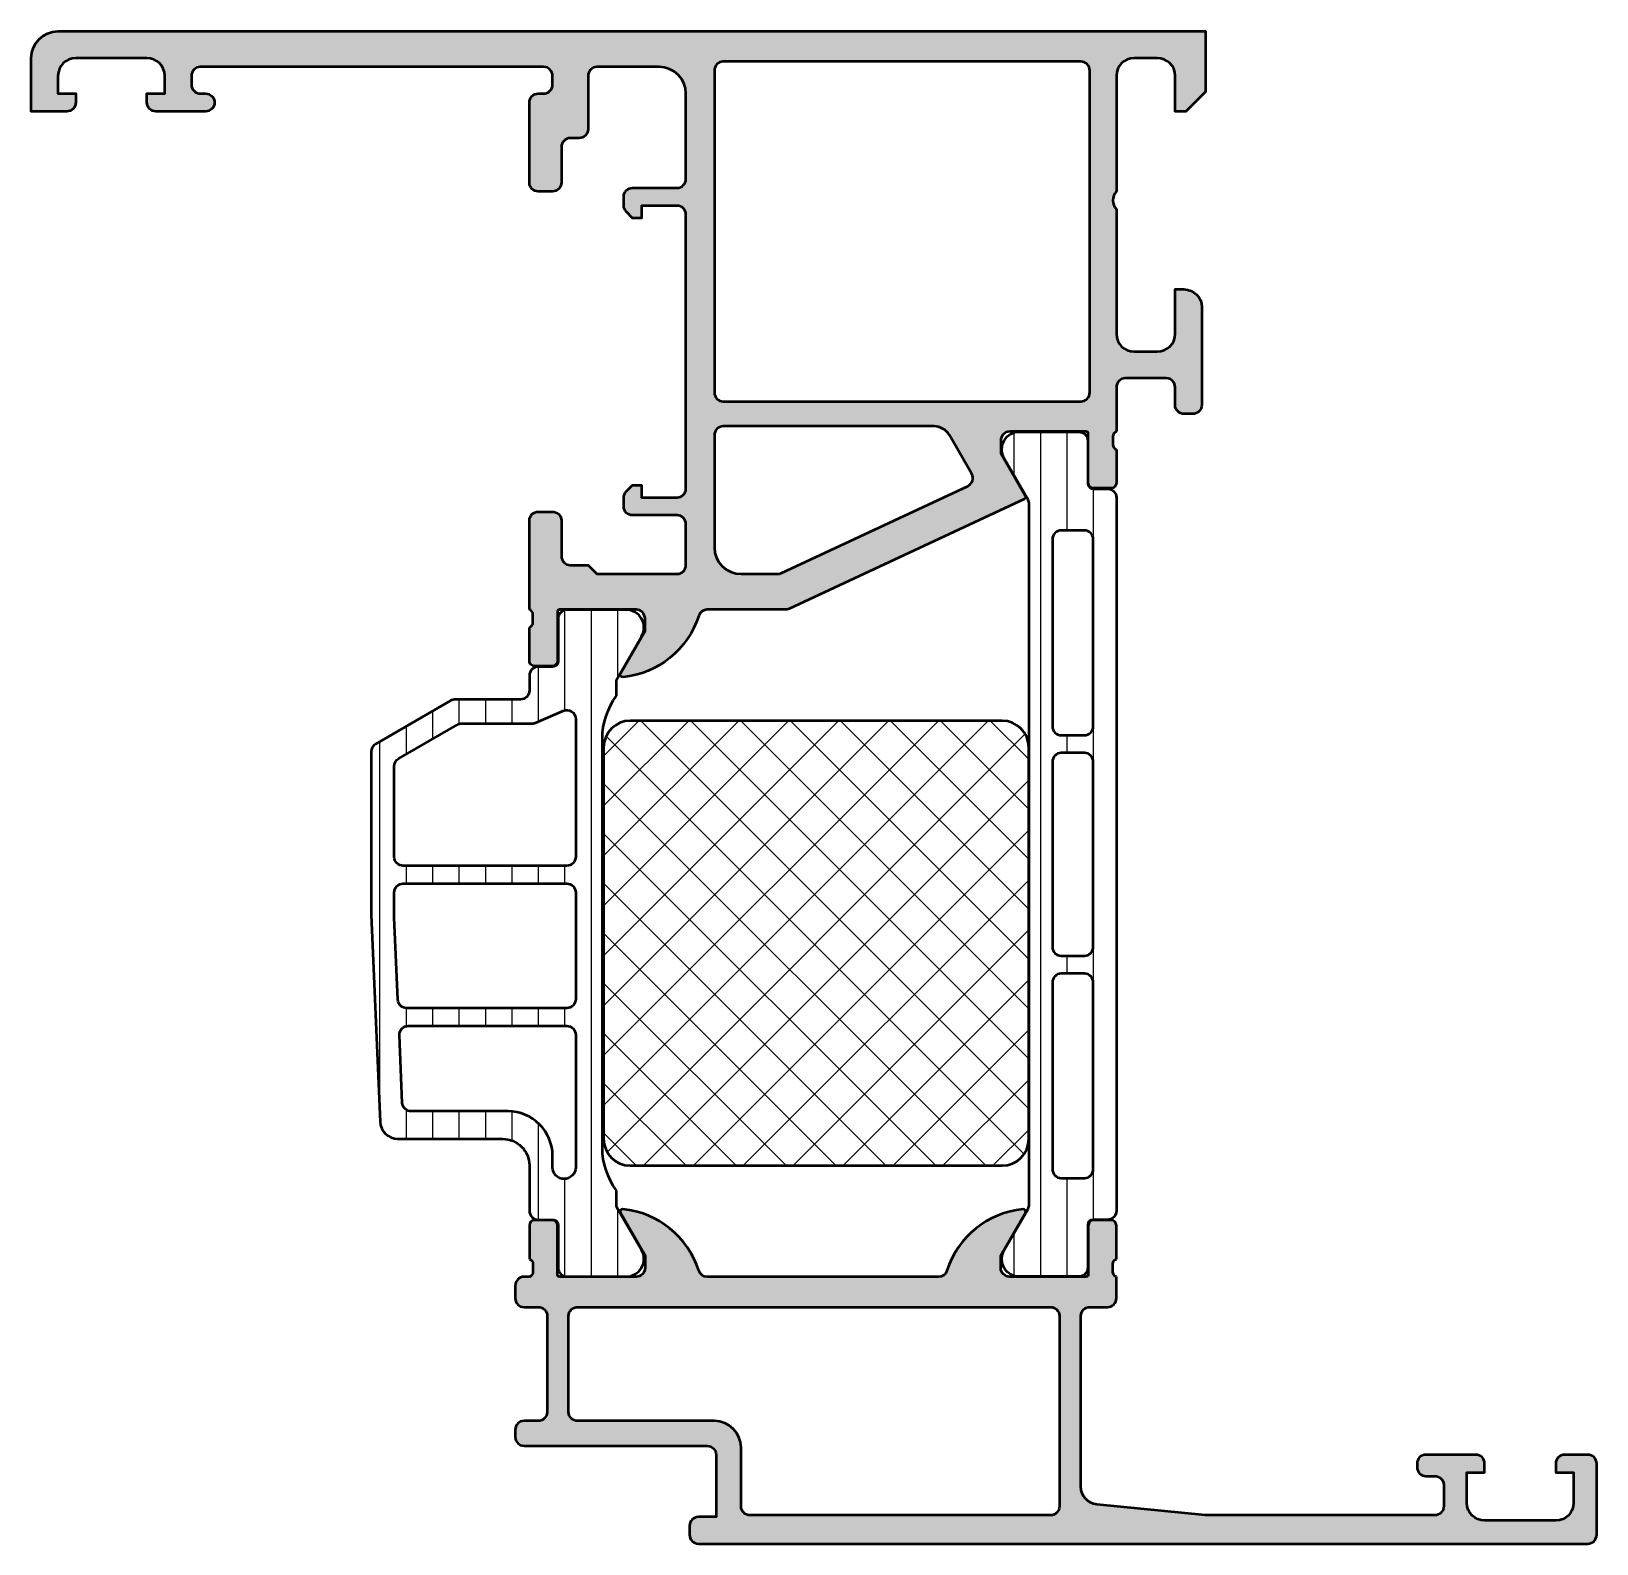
# Model space of a CAD drawing. Extents: x -30 to 58, y 0 to 85.
import ezdxf

# ---------------------------------------------------------------- set-up
doc = ezdxf.new("R2010")
doc.units = 0
for name, color, linetype, lineweight in [('0S-Alu contour', 7, 'Continuous', 50), ('0S-Alu hatch', 252, 'Continuous', 25), ('0S-Plastic contour', 254, 'Continuous', 50), ('0S-Plastic hatch', 253, 'Continuous', 25), ('0S-PT contour', 91, 'Continuous', 50), ('0S-PT hatch', 103, 'Continuous', 25)]:
    doc.layers.add(name, color=color, linetype=linetype, lineweight=lineweight)
pattern_1 = [(90, (0, 0), (-1.4859, 0), [])]

# ---------------------------------------------------------------- blocks, each defined once
blk = doc.blocks.new('333190__8A8EC5C6_A1EA_4D0E_AF3F_76953D23DED9_')
at = {"layer": '0S-Alu hatch'}
h = blk.add_hatch(color=256, dxfattribs=at)
edge = h.paths.add_edge_path()
edge.add_arc((-27.49977268218879, 82.49999999999999), 1, 90, 180)
edge.add_line((-28.49977268218879, 82.49999999999999), (-28.49977268218879, 81.49999999999999))
edge.add_line((-28.49977268218879, 81.49999999999999), (-27.49977268218879, 81.49999999999999))
edge.add_line((-27.49977268218879, 81.49999999999999), (-27.49977268218879, 80.9999999999999))
edge.add_ellipse((-27.99977268218877, 80.99999999999997), major_axis=(-0.4999999999999716, 0), ratio=1, start_angle=89.99999999998369, end_angle=180, ccw=False)
edge.add_line((-27.99977268218891, 80.5), (-29.99977268218879, 80.49999999999999))
edge.add_line((-29.99977268218879, 80.49999999999999), (-29.9997726821889, 83.49999999999999))
edge.add_ellipse((-28.49977268218891, 83.49999999999997), major_axis=(-1.5, 0), ratio=1, start_angle=270, end_angle=360, ccw=False)
edge.add_line((-28.49977268218891, 84.99999999999999), (36, 85))
edge.add_line((36, 85), (36.00000000000012, 81.59999999999994))
edge.add_line((36.00000000000012, 81.59999999999994), (34.89999999999998, 80.49999999999997))
edge.add_line((34.89999999999998, 80.49999999999997), (34.30000000000007, 80.49999999999997))
edge.add_line((34.30000000000007, 80.49999999999997), (34.30000000000007, 82.49999999999999))
edge.add_arc((33.30000000000007, 82.49999999999999), 1, 0, 90)
edge.add_line((33.30000000000007, 83.49999999999997), (32.00000000000012, 83.49999999999997))
edge.add_arc((32.00000000000012, 82.49999999999999), 1, 90, 180)
edge.add_line((31.00000000000012, 82.49999999999999), (31.00000000000012, 75.99999999999997))
edge.add_arc((31.52500000000009, 75.49999999999997), 0.7249999999999835, 136.3971810272951, 223.6028189727048)
edge.add_line((31.00000000000012, 74.99999999999997), (31.00000000000012, 67.99999999999996))
edge.add_arc((32.00000000000012, 67.99999999999996), 1.000000000000003, 180, 269.9999999999935)
edge.add_line((32, 66.99999999999994), (33.30000000000018, 66.99999999999997))
edge.add_arc((33.30000000000013, 67.99999999999991), 0.999999999999943, 270.0000000000029, 360)
edge.add_line((34.30000000000008, 67.99999999999991), (34.30000000000007, 70.49999999999996))
edge.add_line((34.30000000000007, 70.49999999999996), (34.80000000000007, 70.49999999999999))
edge.add_ellipse((34.80000000000006, 69.49999999999997), major_axis=(-1.000000000000014, 0), ratio=1, start_angle=180, end_angle=269.9999999999996, ccw=False)
edge.add_line((35.80000000000008, 69.49999999999997), (35.80000000000007, 63.99999999999993))
edge.add_ellipse((35.30000000000003, 64.00000000000003), major_axis=(-0.5000000000000427, 0), ratio=1, start_angle=89.99999999999193, end_angle=180, ccw=False)
edge.add_line((35.29999999999996, 63.49999999999998), (34.79999999999995, 63.49999999999998))
edge.add_ellipse((34.80000000000001, 63.99999999999993), major_axis=(-0.4999999999999432, 0), ratio=1, start_angle=0, end_angle=89.99999999999352, ccw=False)
edge.add_line((34.30000000000007, 63.99999999999993), (34.30000000000007, 64.99999999999989))
edge.add_arc((33.80000000000006, 64.99999999999999), 0.5000000000000142, 0, 89.99999999998533)
edge.add_line((33.80000000000018, 65.5), (31.50000000000023, 65.50000000000001))
edge.add_arc((31.50000000000019, 64.99999999999991), 0.5000000000000853, 89.99999999999594, 180)
edge.add_line((31.00000000000011, 64.99999999999994), (31, 62.50000000000003))
edge.add_arc((31.0788364465431, 62.23247940800707), 0.2788950563272985, 106.419876419511, 181.1645893741326)
edge.add_line((30.79999900000018, 62.22681100000852), (30.79999899999996, 61.77321700000831))
edge.add_arc((31.07886709564312, 61.76755634053134), 0.2789255417371452, 178.837129927131, 253.5754054446787)
edge.add_line((31.00000000000012, 61.50001300000837), (31.00000000000023, 59.62000199999998))
edge.add_ellipse((30.70000000000014, 59.620002), major_axis=(-0.3000000000000824, 0), ratio=1, start_angle=90.00000000000267, end_angle=180, ccw=False)
edge.add_line((30.70000000000016, 59.32000199999992), (29.72002568095729, 59.32000199999993))
edge.add_ellipse((29.7200256809572, 59.62000199999991), major_axis=(-0.2999999999999758, 0), ratio=1, start_angle=0, end_angle=90.00000000001768, ccw=False)
edge.add_line((29.42002568095722, 59.62000199999991), (29.42002568095734, 62.37999999999981))
edge.add_arc((29.30002568095715, 62.37999999999972), 0.1200000000001893, 0, 90.00000000002036)
edge.add_line((29.30002568095711, 62.49999999999992), (25.00000000000011, 62.49999999999992))
edge.add_arc((25.0000000000001, 61.99999999999994), 0.4999999999999858, 89.99999999999837, 180)
edge.add_line((24.50000000000012, 61.99999999999994), (24.50000000000012, 61.29999999999992))
edge.add_line((24.50000000000012, 61.29999999999992), (25.87872033711131, 58.91177751240663))
edge.add_ellipse((25.76188021535174, 58.83811978464826), major_axis=(-0.138119784648387, 0), ratio=1, start_angle=114.97007633367551, end_angle=212.227933140417, ccw=False)
edge.add_line((25.82018677387658, 58.71291027964042), (12.59701948223164, 52.54684610648169))
edge.add_ellipse((12.38571035136122, 53.00000000000013), major_axis=(-0.500000000000127, 0), ratio=1, start_angle=90.00000000000159, end_angle=115.0000000000019, ccw=False)
edge.add_line((12.38571035136124, 52.5), (8.000227317810982, 52.50000000000003))
edge.add_arc((8.000227317811024, 52.00000000000055), 0.4999999999994813, 90.00000000000487, 162.2515836439304)
edge.add_ellipse((2.762004076637261, 53.67660886184828), major_axis=(-5.000000000000455, 0), ratio=1, start_angle=95.62257755079429, end_angle=162.2515836439307, ccw=False)
edge.add_ellipse((3.238347102459414, 48.83811978464827), major_axis=(-0.1381197846482587, 0), ratio=1, start_angle=-29.99999999996129, end_angle=95.62257755082169, ccw=False)
edge.add_line((3.118731860188739, 48.90717967697232), (4.500227317811209, 51.2999999999999))
edge.add_line((4.500227317811209, 51.2999999999999), (4.500227317811095, 51.99999999999995))
edge.add_arc((4.000227317811095, 52.00000000000001), 0.5, 0, 90)
edge.add_line((4.000227317811095, 52.50000000000001), (-0.2997983631462375, 52.49999999999999))
edge.add_arc((-0.2997983631462091, 52.38000000000006), 0.1199999999999193, 90.00000000001357, 180)
edge.add_line((-0.4197983631461284, 52.38000000000006), (-0.4197983631460147, 49.62000200000007))
edge.add_ellipse((-0.719798363146083, 49.62000200000016), major_axis=(-0.3000000000000683, 0), ratio=1, start_angle=89.99999999997817, end_angle=180, ccw=False)
edge.add_line((-0.7197983631461968, 49.32000200000008), (-1.699772682188836, 49.32000200000011))
edge.add_ellipse((-1.699772682188999, 49.62000200000013), major_axis=(-0.3000000000000184, 0), ratio=1, start_angle=0, end_angle=90.00000000003132, ccw=False)
edge.add_line((-1.999772682189018, 49.62000200000013), (-1.999772682188904, 51.50001300000856))
edge.add_arc((-2.078639777832101, 51.76755634053157), 0.2789255417372205, 286.4245945553567, 361.1628700728834)
edge.add_line((-1.799771682188862, 51.77321700000861), (-1.799771682188861, 52.22681100000862))
edge.add_arc((-2.078609128731891, 52.23247940800691), 0.2788950563274147, 358.8354106259203, 433.5801235805193)
edge.add_line((-1.999772682188907, 52.50000000000002), (-1.999772682188904, 57.49999999999992))
edge.add_ellipse((-1.499772682188705, 57.49999999999976), major_axis=(-0.500000000000199, 0), ratio=1, start_angle=269.99999999995765, end_angle=360, ccw=False)
edge.add_line((-1.499772682188336, 57.99999999999996), (-0.6997726821888364, 57.99999999999996))
edge.add_ellipse((-0.6997726821888933, 57.49999999999978), major_axis=(-0.5000000000001706, 0), ratio=1, start_angle=180, end_angle=269.9999999999935, ccw=False)
edge.add_line((-0.1997726821887227, 57.49999999999978), (-0.199772682188609, 55.49999999999996))
edge.add_arc((0.3002273178114407, 55.50000000000004), 0.5000000000000498, 180, 270.0000000000073)
edge.add_line((0.3002273178115044, 54.99999999999999), (1.300227317811163, 55))
edge.add_line((1.300227317811163, 55), (1.800227317811163, 54.50000000000001))
edge.add_line((1.800227317811163, 54.50000000000001), (6.300227317809913, 54.50000000000025))
edge.add_arc((6.300227317810097, 55.00000000000132), 0.5000000000010659, 269.9999999999789, 360)
edge.add_line((6.800227317811163, 55.00000000000132), (6.800227317811277, 57.29999999999965))
edge.add_arc((6.300227317811213, 57.29999999999968), 0.500000000000064, 0, 89.99999999999265)
edge.add_line((6.300227317811277, 57.79999999999974), (3.800227317810822, 57.79999999999976))
edge.add_ellipse((3.800227317810943, 58.29999999999987), major_axis=(-0.5000000000001208, 0), ratio=1, start_angle=0, end_angle=89.99999999998619, ccw=False)
edge.add_line((3.300227317810822, 58.29999999999987), (3.300227317810822, 58.77766912531519))
edge.add_ellipse((3.800227317812705, 58.77766912531456), major_axis=(-0.500000000001883, 0), ratio=1, start_angle=314.99999999993315, end_angle=360, ccw=False)
edge.add_line((3.446673927218512, 59.13122251590957), (3.800227317811277, 59.49999999999977))
edge.add_line((3.800227317811277, 59.49999999999977), (4.300227317810822, 59.49999999999985))
edge.add_line((4.300227317810822, 59.49999999999985), (4.300227317810822, 58.79999999999973))
edge.add_line((4.300227317810822, 58.79999999999973), (6.300227317811391, 58.79999999999971))
edge.add_arc((6.300227317811327, 59.29999999999955), 0.4999999999998366, 270.0000000000073, 360)
edge.add_line((6.800227317811163, 59.29999999999955), (6.800227317811163, 74.69999999999958))
edge.add_arc((6.300227317811256, 74.69999999999976), 0.4999999999999077, 0, 89.99999999998452)
edge.add_line((6.300227317811391, 75.19999999999968), (4.300227317810822, 75.19999999999963))
edge.add_line((4.300227317810822, 75.19999999999963), (4.300227317810822, 74.4999999999995))
edge.add_line((4.300227317810822, 74.4999999999995), (3.800227317811277, 74.49999999999956))
edge.add_line((3.800227317811277, 74.49999999999956), (3.446673927218739, 74.8687774840897))
edge.add_ellipse((3.800227317813494, 75.22233087468527), major_axis=(-0.5000000000026669, 0), ratio=1, start_angle=0, end_angle=45.00000000006571, ccw=False)
edge.add_line((3.300227317810827, 75.22233087468527), (3.300227317810822, 75.69999999999995))
edge.add_ellipse((3.80022731781073, 75.69999999999978), major_axis=(-0.4999999999999077, 0), ratio=1, start_angle=270.00000000000244, end_angle=360, ccw=False)
edge.add_line((3.800227317810708, 76.1999999999997), (6.300227317811277, 76.1999999999998))
edge.add_arc((6.300227317811263, 76.69999999999982), 0.5000000000000142, 270.0000000000017, 360)
edge.add_line((6.800227317811277, 76.69999999999982), (6.800227317811277, 81.49999999999991))
edge.add_arc((5.300227317811241, 81.5), 1.500000000000035, 0, 89.99999999999864)
edge.add_line((5.300227317811277, 83.00000000000001), (1.800227317811391, 83.00000000000001))
edge.add_arc((1.800227317811327, 82.49999999999999), 0.5000000000000427, 89.9999999999927, 180)
edge.add_line((1.300227317811284, 82.49999999999999), (1.300227317811277, 79.50000000000011))
edge.add_ellipse((0.8002273178111707, 79.50000000000011), major_axis=(-0.5000000000001066, 0), ratio=1, start_angle=90.00000000001222, end_angle=180, ccw=False)
edge.add_line((0.8002273178112773, 79), (0.3002273178112773, 78.99999999999999))
edge.add_arc((0.3002273178112702, 78.5), 0.4999999999999858, 89.9999999999992, 180)
edge.add_line((-0.1997726821887156, 78.5), (-0.1997726821887227, 76.49999999999952))
edge.add_ellipse((-0.6997726821884811, 76.49999999999977), major_axis=(-0.4999999999997585, 0), ratio=1, start_angle=89.99999999997232, end_angle=180, ccw=False)
edge.add_line((-0.6997726821887227, 76.00000000000001), (-1.499772682188904, 75.99999999999999))
edge.add_ellipse((-1.499772682188876, 76.4999999999999), major_axis=(-0.4999999999999148, 0), ratio=1, start_angle=0, end_angle=89.9999999999967, ccw=False)
edge.add_line((-1.99977268218879, 76.4999999999999), (-1.999772682188563, 80.99999999999989))
edge.add_ellipse((-1.499772682188655, 81.00000000000009), major_axis=(-0.4999999999999077, 0), ratio=1, start_angle=270.00000000000244, end_angle=360, ccw=False)
edge.add_line((-1.499772682188677, 81.5), (-1.199772682188722, 81.49999999999994))
edge.add_arc((-1.199772682188594, 81.99999999999982), 0.4999999999998721, 269.9999999999853, 360)
edge.add_line((-0.6997726821887227, 81.99999999999982), (-0.6997726821887227, 82.49999999999946))
edge.add_arc((-1.199772682189028, 82.49999999999966), 0.5000000000003056, 0, 89.99999999997802)
edge.add_line((-1.199772682188836, 82.99999999999997), (-20.49977268218925, 82.99999999999959))
edge.add_arc((-20.49977268218926, 82.50000000000007), 0.4999999999995311, 89.99999999999837, 180)
edge.add_line((-20.99977268218879, 82.50000000000007), (-20.99977268218879, 81.99999999999993))
edge.add_arc((-20.49977268218882, 81.99999999999994), 0.4999999999999716, 180, 270.0000000000033)
edge.add_line((-20.49977268218879, 81.49999999999999), (-20.19977268218884, 81.49999999999996))
edge.add_ellipse((-20.19977268218884, 81), major_axis=(-0.4999999999999716, 0), ratio=1, start_angle=90, end_angle=270, ccw=False)
edge.add_line((-20.19977268218884, 80.50000000000001), (-22.99977268218879, 80.49999999999997))
edge.add_ellipse((-22.99977268218879, 80.99999999999997), major_axis=(-0.5, 0), ratio=1, start_angle=0, end_angle=90, ccw=False)
edge.add_line((-23.49977268218879, 80.99999999999997), (-23.49977268218879, 81.49999999999999))
edge.add_line((-23.49977268218879, 81.49999999999999), (-22.49977268218879, 81.49999999999999))
edge.add_line((-22.49977268218879, 81.49999999999999), (-22.49977268218879, 82.49999999999999))
edge.add_arc((-23.49977268218879, 82.49999999999999), 1, 0, 90)
edge.add_line((-23.49977268218879, 83.49999999999997), (-27.49977268218879, 83.49999999999997))
edge = h.paths.add_edge_path()
edge.add_arc((8.900227317811542, 82.79999999999998), 0.5000000000000142, 90.0000000000016, 180)
edge.add_line((8.400227317811527, 82.79999999999998), (8.400227317811527, 64.69999999999997))
edge.add_arc((8.900227317811527, 64.69999999999997), 0.5, 180, 270)
edge.add_line((8.900227317811527, 64.19999999999997), (29.00000000000011, 64.19999999999996))
edge.add_arc((29.00000000000006, 64.6999999999999), 0.4999999999999432, 270.0000000000065, 360)
edge.add_line((29.5, 64.6999999999999), (29.5, 82.79999999999995))
edge.add_arc((29.00000000000004, 82.80000000000003), 0.4999999999999574, 0, 89.99999999999186)
edge.add_line((29.00000000000011, 83.29999999999998), (8.900227317811527, 83.3))
edge = h.paths.add_edge_path()
edge.add_arc((8.900227317811549, 62.29999999999996), 0.5000000000000214, 90.00000000000244, 180)
edge.add_line((8.400227317811527, 62.29999999999996), (8.400227317811641, 55.99999999999996))
edge.add_arc((9.900227317811542, 55.99999999999988), 1.4999999999999, 180, 269.9999999999994)
edge.add_line((9.900227317811527, 54.49999999999999), (11.94232118878631, 54.49999999999999))
edge.add_arc((11.94232118878638, 55.00000000000035), 0.5000000000003695, 269.9999999999919, 294.9999999999927)
edge.add_line((12.15363031965683, 54.54684610648167), (22.63896473584907, 59.43623784306843))
edge.add_arc((22.42765560497874, 59.88939173658671), 0.499999999999962, 294.9999999999999, 389.9978307071229)
edge.add_line((22.86067777188635, 60.13937534198234), (21.61336854286833, 62.29996721079129))
edge.add_arc((20.747324209053, 61.79999999999981), 1.000000000000117, 29.99783070713096, 90.00000000000813)
edge.add_line((20.74732420905286, 62.79999999999994), (8.900227317811527, 62.79999999999998))
at = {"layer": '0S-Alu contour', "color": 7}
for points in [[(-28.49977268218891, 84.99999999999999), (36, 85), (36.00000000000012, 81.59999999999994), (34.89999999999998, 80.49999999999997), (34.30000000000007, 80.49999999999997), (34.30000000000007, 82.49999999999999)], [(-27.99977268218891, 80.5), (-29.99977268218879, 80.49999999999999), (-29.9997726821889, 83.49999999999999)], [(-23.49977268218879, 83.49999999999997), (-27.49977268218879, 83.49999999999997)], [(-1.199772682188836, 82.99999999999997), (-20.49977268218925, 82.99999999999959)], [(5.300227317811277, 83.00000000000001), (1.800227317811391, 83.00000000000001)], [(8.400227317811527, 82.79999999999998), (8.400227317811527, 64.69999999999997)], [(29.00000000000011, 83.29999999999998), (8.900227317811527, 83.3)], [(29.5, 64.6999999999999), (29.5, 82.79999999999995)], [(33.30000000000007, 83.49999999999997), (32.00000000000012, 83.49999999999997)], [(-28.49977268218879, 82.49999999999999), (-28.49977268218879, 81.49999999999999), (-27.49977268218879, 81.49999999999999), (-27.49977268218879, 80.9999999999999)], [(-23.49977268218879, 80.99999999999997), (-23.49977268218879, 81.49999999999999), (-22.49977268218879, 81.49999999999999), (-22.49977268218879, 82.49999999999999)], [(-20.99977268218879, 82.50000000000007), (-20.99977268218879, 81.99999999999993)], [(-0.6997726821887227, 81.99999999999982), (-0.6997726821887227, 82.49999999999946)], [(1.300227317811284, 82.49999999999999), (1.300227317811277, 79.50000000000011)], [(31.00000000000012, 82.49999999999999), (31.00000000000012, 75.99999999999997)], [(-20.49977268218879, 81.49999999999999), (-20.19977268218884, 81.49999999999996)], [(-1.99977268218879, 76.4999999999999), (-1.999772682188563, 80.99999999999989)], [(-1.499772682188677, 81.5), (-1.199772682188722, 81.49999999999994)], [(6.800227317811277, 76.69999999999982), (6.800227317811277, 81.49999999999991)], [(-20.19977268218884, 80.50000000000001), (-22.99977268218879, 80.49999999999997)], [(-0.1997726821887156, 78.5), (-0.1997726821887227, 76.49999999999952)], [(0.8002273178112773, 79), (0.3002273178112773, 78.99999999999999)], [(-0.6997726821887227, 76.00000000000001), (-1.499772682188904, 75.99999999999999)], [(3.300227317810827, 75.22233087468527), (3.300227317810822, 75.69999999999995)], [(3.800227317810708, 76.1999999999997), (6.300227317811277, 76.1999999999998)], [(6.300227317811391, 75.19999999999968), (4.300227317810822, 75.19999999999963), (4.300227317810822, 74.4999999999995), (3.800227317811277, 74.49999999999956), (3.446673927218739, 74.8687774840897)], [(31.00000000000012, 74.99999999999997), (31.00000000000012, 67.99999999999996)], [(6.800227317811163, 59.29999999999955), (6.800227317811163, 74.69999999999958)], [(34.30000000000008, 67.99999999999991), (34.30000000000007, 70.49999999999996), (34.80000000000007, 70.49999999999999)], [(35.80000000000008, 69.49999999999997), (35.80000000000007, 63.99999999999993)], [(32, 66.99999999999994), (33.30000000000018, 66.99999999999997)], [(33.80000000000018, 65.5), (31.50000000000023, 65.50000000000001)], [(31.00000000000011, 64.99999999999994), (31, 62.50000000000003)], [(34.30000000000007, 63.99999999999993), (34.30000000000007, 64.99999999999989)], [(8.900227317811527, 64.19999999999997), (29.00000000000011, 64.19999999999996)], [(35.29999999999996, 63.49999999999998), (34.79999999999995, 63.49999999999998)], [(20.74732420905286, 62.79999999999994), (8.900227317811527, 62.79999999999998)], [(29.30002568095711, 62.49999999999992), (25.00000000000011, 62.49999999999992)], [(8.400227317811527, 62.29999999999996), (8.400227317811641, 55.99999999999996)], [(22.86067777188635, 60.13937534198234), (21.61336854286833, 62.29996721079129)], [(24.50000000000012, 61.99999999999994), (24.50000000000012, 61.29999999999992), (25.87872033711131, 58.91177751240663)], [(29.42002568095722, 59.62000199999991), (29.42002568095734, 62.37999999999981)], [(30.79999900000018, 62.22681100000852), (30.79999899999996, 61.77321700000831)], [(31.00000000000012, 61.50001300000837), (31.00000000000023, 59.62000199999998)], [(3.446673927218512, 59.13122251590957), (3.800227317811277, 59.49999999999977), (4.300227317810822, 59.49999999999985), (4.300227317810822, 58.79999999999973), (6.300227317811391, 58.79999999999971)], [(12.15363031965683, 54.54684610648167), (22.63896473584907, 59.43623784306843)], [(30.70000000000016, 59.32000199999992), (29.72002568095729, 59.32000199999993)], [(3.300227317810822, 58.29999999999987), (3.300227317810822, 58.77766912531519)], [(25.82018677387658, 58.71291027964042), (12.59701948223164, 52.54684610648169)], [(-1.999772682188907, 52.50000000000002), (-1.999772682188904, 57.49999999999992)], [(-1.499772682188336, 57.99999999999996), (-0.6997726821888364, 57.99999999999996)], [(-0.1997726821887227, 57.49999999999978), (-0.199772682188609, 55.49999999999996)], [(6.300227317811277, 57.79999999999974), (3.800227317810822, 57.79999999999976)], [(6.800227317811163, 55.00000000000132), (6.800227317811277, 57.29999999999965)], [(0.3002273178115044, 54.99999999999999), (1.300227317811163, 55), (1.800227317811163, 54.50000000000001), (6.300227317809913, 54.50000000000025)], [(9.900227317811527, 54.49999999999999), (11.94232118878631, 54.49999999999999)], [(-1.799771682188862, 51.77321700000861), (-1.799771682188861, 52.22681100000862)], [(-0.4197983631461284, 52.38000000000006), (-0.4197983631460147, 49.62000200000007)], [(4.000227317811095, 52.50000000000001), (-0.2997983631462375, 52.49999999999999)], [(3.118731860188739, 48.90717967697232), (4.500227317811209, 51.2999999999999), (4.500227317811095, 51.99999999999995)], [(12.38571035136124, 52.5), (8.000227317810982, 52.50000000000003)], [(-1.999772682189018, 49.62000200000013), (-1.999772682188904, 51.50001300000856)], [(-0.7197983631461968, 49.32000200000008), (-1.699772682188836, 49.32000200000011)]]:
    blk.add_lwpolyline(points, dxfattribs=at)
at = {"layer": '0S-Alu contour', "color": 7, "extrusion": (0, 0, -1)}
for centre, radius, start, end in [((28.49977268218891, 83.49999999999997), 1.5, 0, 90), ((27.99977268218877, 80.99999999999997), 0.4999999999999716, 180, 270.0000000000163), ((22.99977268218879, 80.99999999999997), 0.5, 270, 0), ((20.19977268218884, 81), 0.4999999999999716, 90, 270), ((1.499772682188655, 81.00000000000009), 0.4999999999999077, 0, 89.99999999999756), ((-0.8002273178111707, 79.50000000000011), 0.5000000000001066, 180, 269.9999999999878), ((1.499772682188876, 76.4999999999999), 0.4999999999999148, 270.0000000000033, 0), ((0.6997726821884811, 76.49999999999977), 0.4999999999997585, 180, 270.0000000000277), ((-3.80022731781073, 75.69999999999978), 0.4999999999999077, 0, 89.99999999999756), ((-3.800227317813494, 75.22233087468527), 0.5000000000026669, 314.9999999999343, 0), ((-34.80000000000006, 69.49999999999997), 1.000000000000014, 90.0000000000004, 180), ((-34.80000000000001, 63.99999999999993), 0.4999999999999432, 270.0000000000065, 0), ((-35.30000000000003, 64.00000000000003), 0.5000000000000427, 180, 270.0000000000081), ((-3.800227317812705, 58.77766912531456), 0.500000000001883, 0, 45.00000000006682), ((-29.7200256809572, 59.62000199999991), 0.2999999999999758, 269.9999999999823, 0), ((-30.70000000000014, 59.620002), 0.3000000000000824, 180, 269.9999999999973), ((-3.800227317810943, 58.29999999999987), 0.5000000000001208, 270.0000000000138, 0), ((-25.76188021535174, 58.83811978464826), 0.138119784648387, 147.772066859583, 245.0299236663245), ((1.499772682188705, 57.49999999999976), 0.500000000000199, 0, 90.00000000004233), ((0.6997726821888933, 57.49999999999978), 0.5000000000001706, 90.00000000000651, 180), ((-2.762004076637261, 53.67660886184828), 5.000000000000455, 197.7484163560695, 264.3774224492057), ((-12.38571035136122, 53.00000000000013), 0.500000000000127, 244.9999999999981, 269.9999999999984), ((1.699772682188999, 49.62000200000013), 0.3000000000000185, 269.9999999999687, 0), ((0.719798363146083, 49.62000200000016), 0.3000000000000683, 180, 270.0000000000218), ((-3.238347102459414, 48.83811978464827), 0.1381197846482587, 264.3774224491783, 29.99999999996131)]:
    blk.add_arc(centre, radius, start, end, dxfattribs=at)
at = {"layer": '0S-Alu contour', "color": 7}
for centre, radius, start, end in [((-27.49977268218879, 82.49999999999999), 1, 90, 180), ((-23.49977268218879, 82.49999999999999), 1, 0, 90), ((-20.49977268218926, 82.50000000000007), 0.4999999999995311, 89.99999999999837, 180), ((-1.199772682189028, 82.49999999999966), 0.5000000000003056, 0, 89.99999999997802), ((1.800227317811327, 82.49999999999999), 0.5000000000000427, 89.9999999999927, 180), ((5.300227317811241, 81.5), 1.500000000000035, 0, 89.99999999999864), ((8.900227317811542, 82.79999999999998), 0.5000000000000142, 90.0000000000016, 180), ((29.00000000000004, 82.80000000000003), 0.4999999999999574, 0, 89.99999999999186), ((32.00000000000012, 82.49999999999999), 1, 90, 180), ((33.30000000000007, 82.49999999999999), 1, 0, 90), ((-20.49977268218882, 81.99999999999994), 0.4999999999999716, 180, 270.0000000000033), ((-1.199772682188594, 81.99999999999982), 0.4999999999998721, 269.9999999999853, 0), ((0.3002273178112702, 78.5), 0.4999999999999858, 89.9999999999992, 180), ((6.300227317811263, 76.69999999999982), 0.5000000000000142, 270.0000000000017, 0), ((31.52500000000009, 75.49999999999997), 0.7249999999999835, 136.3971810272951, 223.6028189727048), ((6.300227317811256, 74.69999999999976), 0.4999999999999077, 0, 89.99999999998452), ((32.00000000000012, 67.99999999999996), 1.000000000000003, 180, 269.9999999999935), ((33.30000000000013, 67.99999999999991), 0.999999999999943, 270.0000000000029, 0), ((31.50000000000019, 64.99999999999991), 0.5000000000000853, 89.99999999999594, 180), ((33.80000000000006, 64.99999999999999), 0.5000000000000142, 0, 89.99999999998533), ((8.900227317811527, 64.69999999999997), 0.5, 180, 270), ((29.00000000000006, 64.6999999999999), 0.4999999999999432, 270.0000000000065, 0), ((8.900227317811549, 62.29999999999996), 0.5000000000000214, 90.00000000000244, 180), ((20.747324209053, 61.79999999999981), 1.000000000000117, 29.99783070713096, 90.00000000000813), ((25.0000000000001, 61.99999999999994), 0.4999999999999858, 89.99999999999837, 180), ((29.30002568095715, 62.37999999999972), 0.1200000000001893, 0, 90.00000000002036), ((31.0788364465431, 62.23247940800707), 0.2788950563272985, 106.419876419511, 181.1645893741326), ((31.07886709564312, 61.76755634053134), 0.2789255417371452, 178.837129927131, 253.5754054446787), ((22.42765560497874, 59.88939173658671), 0.499999999999962, 294.9999999999999, 29.99783070712289), ((6.300227317811327, 59.29999999999955), 0.4999999999998366, 270.0000000000073, 0), ((6.300227317811213, 57.29999999999968), 0.500000000000064, 0, 89.99999999999265), ((0.3002273178114407, 55.50000000000004), 0.5000000000000498, 180, 270.0000000000073), ((9.900227317811542, 55.99999999999988), 1.4999999999999, 180, 269.9999999999994), ((6.300227317810097, 55.00000000000132), 0.5000000000010659, 269.9999999999789, 0), ((11.94232118878638, 55.00000000000035), 0.5000000000003695, 269.9999999999919, 294.9999999999927), ((-2.078609128731891, 52.23247940800691), 0.2788950563274147, 358.8354106259203, 73.58012358051928), ((-0.2997983631462091, 52.38000000000006), 0.1199999999999193, 90.00000000001357, 180), ((4.000227317811095, 52.00000000000001), 0.5, 0, 90), ((8.000227317811024, 52.00000000000055), 0.4999999999994813, 90.00000000000487, 162.2515836439304), ((-2.078639777832101, 51.76755634053157), 0.2789255417372205, 286.4245945553567, 1.162870072883403)]:
    blk.add_arc(centre, radius, start, end, dxfattribs=at)
blk = doc.blocks.new('284041__D042C8F1_EE52_40A9_8D64_E89012D2FC7B___8E008DA7_8D39_405C_8315_6B462DFC99A7_')
at = {"layer": '0S-Plastic hatch'}
h = blk.add_hatch(dxfattribs=at)
h.set_pattern_fill('ANSI31', color=256, scale=0.4680000000000001, angle=45, style=0)
h.set_pattern_definition(pattern_1)
edge = h.paths.add_edge_path()
edge.add_line((31.00111268929476, 58.78986397733505), (31.00000000000001, 18.70985959201424))
edge.add_ellipse((30.50000267914015, 18.70987502339854), major_axis=(-0.4999973210979872, 0), ratio=1, start_angle=89.99761772008918, end_angle=179.998231684107, ccw=False)
edge.add_line((30.49998188993747, 18.20987770273275), (29.68965055712256, 18.20990632915094))
edge.add_arc((29.68963969088825, 17.90990632934773), 0.3000000000000112, 89.99792470211591, 179.9979247021014)
edge.add_line((29.38963969108503, 17.90991719558211), (29.38988471166586, 15.50991880219658))
edge.add_ellipse((28.88988873445962, 15.50993427281633), major_axis=(-0.4999959774455781, 0), ratio=1, start_angle=89.9976222209279, end_angle=179.9982271832753, ccw=False)
edge.add_line((28.88986798458972, 15.00993829580132), (25.41332648878388, 15.0100649432654))
edge.add_ellipse((25.55567298966565, 15.9998778627361), major_axis=(-0.9999960709244742, 0), ratio=1, start_angle=-32.729091397726904, end_angle=81.81631665021467, ccw=False)
edge.add_line((24.71443992344541, 16.54054325848663), (26.03299235290181, 18.824152347736))
edge.add_arc((25.59998869163408, 19.07416800593536), 0.5000000000161128, 329.997928103176, 359.9978647966021)
edge.add_line((26.099988691303, 19.07414937277061), (26.10107500373369, 58.42592916200747))
edge.add_arc((25.60107500398322, 58.42594674961571), 0.5000000000597956, 359.9979846087599, 389.9979212993842)
edge.add_line((26.03409677568472, 58.67593103970668), (24.71570977789662, 60.95963564096114))
edge.add_ellipse((25.5569820085554, 61.50024009505564), major_axis=(-0.9999960709244776, 0), ratio=1, start_angle=-81.82046724598769, end_angle=32.72494080195452, ccw=False)
edge.add_line((25.41470721164119, 62.49006332373205), (28.89124870744704, 62.48993667626796))
edge.add_ellipse((28.89123323682724, 61.98994069906172), major_axis=(-0.4999959774455817, 0), ratio=1, start_angle=179.9976222209286, end_angle=269.99822718329517, ccw=False)
edge.add_line((29.39122921384226, 61.98991994919182), (29.39081033362949, 59.58992157985334))
edge.add_arc((29.69081033343277, 59.58991071361905), 0.3000000000000787, 179.9979247021014, 269.9979247020989)
edge.add_line((29.69079946719838, 59.28991071381577), (30.50113080001328, 59.28988208739761))
edge.add_ellipse((30.501115368629, 58.78988476653777), major_axis=(-0.4999973210979694, 0), ratio=1, start_angle=179.9976177199983, end_angle=269.99823168414196, ccw=False)
edge = h.paths.add_edge_path()
edge.add_line((29.70053794614308, 45.94110931909855), (29.70053794614308, 56.44862950800874))
edge.add_arc((29.20055320493217, 56.44862950801395), 0.4999847412109056, 0, 90.00000000000365)
edge.add_line((29.20055320493214, 56.94861424922486), (27.90054252377979, 56.94861424922486))
edge.add_arc((27.90054252377978, 56.44859899043582), 0.5000152587890412, 89.99999999999756, 180)
edge.add_line((27.40052726499073, 56.44859899043582), (27.40052726499075, 45.94110931910608))
edge.add_arc((27.90052362563407, 45.94110567974702), 0.4999963606565677, 179.9995829571354, 270.0004170425903)
edge.add_line((27.90052726499073, 45.4411093191037), (29.20052137125865, 45.44110931910372))
edge.add_arc((29.20053794405546, 45.94110932091668), 0.5000000020876145, 269.9981008973838, 360)
edge = h.paths.add_edge_path()
edge.add_line((29.7005379461431, 33.54110321558281), (29.70053794614308, 43.9411093190985))
edge.add_arc((29.20053794614309, 43.94110931910371), 0.4999999999999929, 0, 90.00000000000081)
edge.add_line((29.20053794614308, 44.4411093191037), (27.90052726499072, 44.44110931910369))
edge.add_arc((27.90052726499072, 43.94110931910371), 0.4999999999999787, 89.9999999999992, 180)
edge.add_line((27.40052726499074, 43.94110931910371), (27.40052726499072, 33.54110321558802))
edge.add_arc((27.90052726499072, 33.54110321558802), 0.5, 180, 269.9999999988116)
edge.add_line((27.90052726498035, 33.04110321558802), (29.20053794613268, 33.04110321558801))
edge.add_arc((29.20053794614312, 33.54110321558799), 0.4999999999999787, 269.9999999988035, 360)
edge = h.paths.add_edge_path()
edge.add_line((29.70053794615347, 21.051109319797), (29.70053794615347, 31.54110321628126))
edge.add_arc((29.20053794399617, 31.54110321440381), 0.5000000021573037, 0, 90.00189908949602)
edge.add_line((29.20052137131385, 32.04110321628646), (27.90052726500111, 32.04110321628648))
edge.add_arc((27.9005236256444, 31.54110685564321), 0.4999963606565215, 89.99958295740531, 180.0004170428646)
edge.add_line((27.40052726500112, 31.54110321628414), (27.40052726500112, 21.05110931980459))
edge.add_arc((27.90052362564449, 21.05110568044553), 0.499996360656621, 179.9995829571354, 270.0004170425858)
edge.add_line((27.90052726500113, 20.55110931980215), (29.20052137126903, 20.55110931980216))
edge.add_arc((29.20053794406584, 21.05110932161513), 0.5000000020876287, 269.9981008973833, 360)
at = {"layer": '0S-Alu contour', "color": 7}
for points in [[(27.40052726499073, 56.44859899043582), (27.40052726499075, 45.94110931910608)], [(29.20055320493214, 56.94861424922486), (27.90054252377979, 56.94861424922486)], [(29.70053794614308, 45.94110931909855), (29.70053794614308, 56.44862950800874)], [(27.90052726499073, 45.4411093191037), (29.20052137125865, 45.44110931910372)], [(29.20053794614308, 44.4411093191037), (27.90052726499072, 44.44110931910369)], [(27.40052726499074, 43.94110931910371), (27.40052726499072, 33.54110321558802)], [(29.7005379461431, 33.54110321558281), (29.70053794614308, 43.9411093190985)], [(27.90052726498035, 33.04110321558802), (29.20053794613268, 33.04110321558801)], [(29.20052137131385, 32.04110321628646), (27.90052726500111, 32.04110321628648)], [(27.40052726500112, 31.54110321628414), (27.40052726500112, 21.05110931980459)], [(29.70053794615347, 21.051109319797), (29.70053794615347, 31.54110321628126)], [(27.90052726500113, 20.55110931980215), (29.20052137126903, 20.55110931980216)]]:
    blk.add_lwpolyline(points, dxfattribs=at)
for centre, radius, start, end in [((27.90054252377978, 56.44859899043582), 0.5000152587890412, 89.99999999999756, 180), ((29.20055320493217, 56.44862950801395), 0.4999847412109056, 0, 90.00000000000365), ((27.90052362563407, 45.94110567974702), 0.4999963606565677, 179.9995829571354, 270.0004170425903), ((29.20053794405546, 45.94110932091668), 0.5000000020876145, 269.9981008973838, 0), ((27.90052726499072, 43.94110931910371), 0.4999999999999787, 89.9999999999992, 180), ((29.20053794614309, 43.94110931910371), 0.4999999999999929, 0, 90.00000000000081), ((27.90052726499072, 33.54110321558802), 0.5, 180, 269.9999999988116), ((29.20053794614312, 33.54110321558799), 0.4999999999999787, 269.9999999988035, 0), ((27.9005236256444, 31.54110685564321), 0.4999963606565215, 89.99958295740531, 180.0004170428646), ((29.20053794399617, 31.54110321440381), 0.5000000021573037, 0, 90.00189908949602), ((27.90052362564449, 21.05110568044553), 0.499996360656621, 179.9995829571354, 270.0004170425858), ((29.20053794406584, 21.05110932161513), 0.5000000020876287, 269.9981008973833, 0)]:
    blk.add_arc(centre, radius, start, end, dxfattribs=at)
at = {"layer": '0S-Plastic contour', "color": 7}
for points in [[(25.41470721164119, 62.49006332373205), (28.89124870744704, 62.48993667626796)], [(29.39122921384226, 61.98991994919182), (29.39081033362949, 59.58992157985334)], [(26.03409677568472, 58.67593103970668), (24.71570977789662, 60.95963564096114)], [(29.69079946719838, 59.28991071381577), (30.50113080001328, 59.28988208739761)], [(26.099988691303, 19.07414937277061), (26.10107500373369, 58.42592916200747)], [(31.00111268929476, 58.78986397733505), (31.00000000000001, 18.70985959201424)], [(24.71443992344541, 16.54054325848663), (26.03299235290181, 18.824152347736)], [(29.38963969108503, 17.90991719558211), (29.38988471166586, 15.50991880219658)], [(30.49998188993747, 18.20987770273275), (29.68965055712256, 18.20990632915094)], [(28.88986798458972, 15.00993829580132), (25.41332648878388, 15.0100649432654)]]:
    blk.add_lwpolyline(points, dxfattribs=at)
at = {"layer": '0S-Plastic contour', "color": 7, "extrusion": (0, 0, -1)}
for centre, radius, start, end in [((-25.5569820085554, 61.50024009505564), 0.9999960709244776, 327.2750591980455, 81.8204672459877), ((-28.89123323682724, 61.98994069906172), 0.4999959774455817, 90.00177281670481, 180.0023777790715), ((-30.501115368629, 58.78988476653777), 0.4999973210979694, 90.00176831585804, 180.0023822800018), ((-30.50000267914015, 18.70987502339854), 0.4999973210979872, 180.001768315893, 270.0023822799108), ((-25.55567298966565, 15.9998778627361), 0.9999960709244742, 278.1836833497854, 32.72909139772694), ((-28.88988873445962, 15.50993427281633), 0.4999959774455781, 180.0017728167248, 270.0023777790721)]:
    blk.add_arc(centre, radius, start, end, dxfattribs=at)
at = {"layer": '0S-Plastic contour', "color": 7}
for centre, radius, start, end in [((29.69081033343277, 59.58991071361905), 0.3000000000000787, 179.9979247021014, 269.9979247020989), ((25.60107500398322, 58.42594674961571), 0.5000000000597956, 359.9979846087599, 29.99792129938418), ((25.59998869163408, 19.07416800593536), 0.5000000000161128, 329.997928103176, 359.9978647966021), ((29.68963969088825, 17.90990632934773), 0.3000000000000112, 89.99792470211591, 179.9979247021014)]:
    blk.add_arc(centre, radius, start, end, dxfattribs=at)
blk = doc.blocks.new('382560__16DA40B6_C02B_4F1F_B735_C550CC6A5E9E_')
at = {"layer": '0S-PT hatch'}
h = blk.add_hatch(dxfattribs=at)
h.set_pattern_fill('ANSI37', color=256, scale=0.625, angle=90, style=0)
h.set_pattern_definition([(135, (0, 0), (-1.403165018917055, -1.403165018917055), []), (225, (0, 0), (1.403165018917055, -1.403165018917055), [])])
edge = h.paths.add_edge_path()
edge.add_arc((3.674417762096993, 44.74997992616159), 1.500001561326231, 90.00005963819488, 179.9999403579371)
edge.add_line((2.174416200771574, 44.74998148758877), (2.174416200771567, 22.749981487487))
edge.add_arc((3.674416718169915, 22.74998200488535), 1.500000517398437, 180.0000197662889, 269.999980236827)
edge.add_line((3.674416200771076, 21.249981487487), (24.57444862569784, 21.24998148748701))
edge.add_arc((24.5744459504635, 22.74998416272135), 1.500002675236727, 270.0001021862424, 359.999897814315)
edge.add_line((26.07444862569784, 22.7499814875016), (26.07444862569784, 44.749981487487))
edge.add_arc((24.57444490625569, 44.74997776804485), 1.500003719446763, 0.0001420731681082, 89.9998579281272)
edge.add_line((24.57444862569784, 46.24998148748701), (3.674416200771077, 46.24998148748701))
at = {"layer": '0S-PT contour', "color": 7}
for points in [[(24.57444862569784, 46.24998148748701), (3.674416200771077, 46.24998148748701)], [(2.174416200771574, 44.74998148758877), (2.174416200771567, 22.749981487487)], [(26.07444862569784, 22.7499814875016), (26.07444862569784, 44.749981487487)], [(3.674416200771076, 21.249981487487), (24.57444862569784, 21.24998148748701)]]:
    blk.add_lwpolyline(points, dxfattribs=at)
for centre, radius, start, end in [((3.674417762096993, 44.74997992616159), 1.500001561326231, 90.00005963819488, 179.9999403579371), ((24.57444490625569, 44.74997776804485), 1.500003719446763, 0.0001420731681082, 89.9998579281272), ((3.674416718169915, 22.74998200488535), 1.500000517398437, 180.0000197662889, 269.999980236827), ((24.5744459504635, 22.74998416272135), 1.500002675236727, 270.0001021862424, 359.999897814315)]:
    blk.add_arc(centre, radius, start, end, dxfattribs=at)
blk = doc.blocks.new('284041__97439879_78B6_49FE_A9B4_91EF2414F959___7C86AF19_4D45_48F0_815D_646C0B431D90_')
at = {"layer": '0S-Plastic hatch'}
h = blk.add_hatch(dxfattribs=at)
h.set_pattern_fill('ANSI31', color=256, scale=0.4680000000000001, angle=45, style=0)
h.set_pattern_definition(pattern_1)
edge = h.paths.add_edge_path()
edge.add_line((-6.413118529758378, 47.38112349067505), (-10.64763209112838, 44.93612341247716))
edge.add_arc((-10.39759731720528, 44.50313078918074), 0.4999999999998945, 120.0046013551533, 180)
edge.add_line((-10.89759731720517, 44.50313078918074), (-10.89759731720518, 35.36275174426368))
edge.add_arc((-10.39759731721104, 35.36275174426368), 0.4999999999941452, 180, 182.4989441425431)
edge.add_line((-10.89712182982445, 35.34095125590972), (-10.38944169876721, 23.70824533150795))
edge.add_arc((-9.390392673528709, 23.75184630821636), 0.9999999999999678, 182.498944142542, 269.9999982466169)
edge.add_line((-9.390392704131015, 22.75184630821639), (-3.499855863327432, 22.75184612795193))
edge.add_ellipse((-3.499855909231008, 21.25184612795193), major_axis=(-1.500000000000003, 0), ratio=1, start_angle=179.9951434523418, end_angle=269.99999824661256, ccw=False)
edge.add_line((-1.999855914619546, 21.2517189838317), (-2.000071354366362, 18.71003938137371))
edge.add_arc((-1.500071356162543, 18.70999700000002), 0.4999999999999999, 179.9951434523416, 269.9999999999984)
edge.add_line((-1.500071356162557, 18.20999700000002), (-0.6872023479050356, 18.20999700000001))
edge.add_ellipse((-0.6872023479050569, 17.90999700000005), major_axis=(-0.2999999999999616, 0), ratio=1, start_angle=179.9920752627074, end_angle=269.9999999999959, ccw=False)
edge.add_line((-0.3872023507746581, 17.90995550617275), (-0.3875342856760255, 15.51006915637864))
edge.add_arc((0.1124657095413823, 15.50999999999999), 0.5000000000000127, 179.9920752627072, 269.9999999999983)
edge.add_line((0.1124657095413679, 15.00999999999998), (3.439504461283839, 15.01000000000001))
edge.add_arc((3.439504461283824, 16.01000000000002), 1.000000000000012, 270.0000000000008, 389.9999965993449)
edge.add_line((4.305529894744586, 16.50999994859915), (2.902402682794814, 18.94028790229575))
edge.add_line((2.902402682794814, 18.94028790229575), (2.902402682794821, 19.85184913408416))
edge.add_ellipse((6.102423320370107, 22.25182161707066), major_axis=(-4.000000000000014, 0), ratio=1, start_angle=0, end_angle=36.86940495720188, ccw=False)
edge.add_line((2.102423320370093, 22.25182161707066), (2.102423320370093, 45.24814135790335))
edge.add_ellipse((6.102423320370071, 45.24814135790333), major_axis=(-3.999999999999978, 0), ratio=1, start_angle=323.1305950427978, end_angle=360, ccw=False)
edge.add_line((2.902402682794829, 47.64811384088983), (2.902402682794821, 48.55971209770424))
edge.add_line((2.902402682794821, 48.55971209770424), (4.305529894744609, 50.99000005140085))
edge.add_arc((3.439504461283853, 51.48999999999998), 1.000000000000012, 330.0000034006544, 449.9999999999996)
edge.add_line((3.43950446128386, 52.48999999999998), (0.1124657095413184, 52.49))
edge.add_arc((0.1124657095413397, 51.99), 0.5, 90.00000000000244, 180.0079247372927)
edge.add_line((-0.3875342856760555, 51.98993084362117), (-0.3872023507746931, 49.59004449382714))
edge.add_ellipse((-0.6872023479050853, 49.59000299999996), major_axis=(-0.299999999999955, 0), ratio=1, start_angle=89.99999999999733, end_angle=180.0079247372928, ccw=False)
edge.add_line((-0.6872023479050996, 49.29000300000001), (-1.497764515876241, 49.290003))
edge.add_arc((-1.497764515876241, 48.790003), 0.5, 90, 180.0085823333159)
edge.add_line((-1.997764510266982, 48.78992810501334), (-1.997638425690723, 47.94818568376943))
edge.add_ellipse((-2.497638420081457, 47.94811078878275), major_axis=(-0.4999999999999929, 0), ratio=1, start_angle=89.9999999999983, end_angle=180.0085823333159, ccw=False)
edge.add_line((-2.497638420081472, 47.44811078878276), (-6.163118529758378, 47.44811078878282))
edge.add_arc((-6.163118529758392, 46.94811078878283), 0.5, 89.99999999999837, 119.9999999999983)
edge = h.paths.add_edge_path()
edge.add_line((-9.347777358003526, 44.13445006766631), (-6.065236484026058, 46.02976534091308))
edge.add_ellipse((-5.815222691224356, 45.59676060259156), major_axis=(-0.4999999999999883, 0), ratio=1, start_angle=270.00000000002035, end_angle=300.0018250656137, ccw=False)
edge.add_line((-5.815222691224533, 46.09676060259155), (-1.856046021210339, 46.09676060259149))
edge.add_arc((-1.85604602121036, 46.5967606025917), 0.500000000000199, 270.0000000000025, 293.5000141198519)
edge.add_line((-1.656671373748481, 46.13823061453241), (-0.0974350486722733, 46.81620632106695))
edge.add_ellipse((0.101939598789464, 46.35767633300787), major_axis=(-0.4999999999999556, 0), ratio=1, start_angle=180, end_angle=293.5000141198464, ccw=False)
edge.add_line((0.6019395987894196, 46.35767633300787), (0.6019395987894143, 38.59999389578586))
edge.add_ellipse((0.1019395987894143, 38.59999389578586), major_axis=(-0.5, 0), ratio=1, start_angle=89.9999999999992, end_angle=180, ccw=False)
edge.add_line((0.1019395987894072, 38.09999389578586), (-9.097763565202087, 38.09999389578587))
edge.add_ellipse((-9.097763565202044, 38.59999389578586), major_axis=(-0.4999999999999858, 0), ratio=1, start_angle=0, end_angle=89.99999999999511, ccw=False)
edge.add_line((-9.59776356520203, 38.59999389578586), (-9.597763565202094, 43.70144532934456))
edge.add_ellipse((-9.097763565201987, 43.70144532934456), major_axis=(-0.5000000000001066, 0), ratio=1, start_angle=300.0018250655848, end_angle=360, ccw=False)
edge = h.paths.add_edge_path()
edge.add_line((-9.396211084926575, 30.57818421276033), (-9.59776356520203, 35.19449722671813))
edge.add_line((-9.59776356520203, 35.19449722671813), (-9.59776356520203, 36.60012753160427))
edge.add_ellipse((-9.097763565202001, 36.60012753160427), major_axis=(-0.5000000000000285, 0), ratio=1, start_angle=270.00000000000324, end_angle=360, ccw=False)
edge.add_line((-9.09776356520203, 37.1001275316043), (0.1019453812647484, 37.10012753160426))
edge.add_ellipse((0.1019453812647555, 36.60012753160419), major_axis=(-0.500000000000064, 0), ratio=1, start_angle=180.0006626251621, end_angle=270.0000000000008, ccw=False)
edge.add_line((0.6019453812313822, 36.60013331410439), (0.6020223225950972, 30.59999972455941))
edge.add_ellipse((0.1020223226290611, 30.59999389578588), major_axis=(-0.5000000000000105, 0), ratio=1, start_angle=90.0000000000008, end_angle=180.0006679282465, ccw=False)
edge.add_line((0.1020223226290684, 30.09999389578587), (-8.896686973670342, 30.09999389578587))
edge.add_ellipse((-8.896686973670342, 30.59999389578587), major_axis=(-0.5, 0), ratio=1, start_angle=2.4999987776200783, end_angle=90, ccw=False)
edge = h.paths.add_edge_path()
edge.add_ellipse((-8.809365130603766, 28.59999389578591), major_axis=(-0.5000000000000013, 0), ratio=1, start_angle=-90, end_angle=2.4999987776200783, ccw=False)
edge.add_line((-8.809365130603766, 29.09999389578591), (0.1020264690811317, 29.09999389578587))
edge.add_ellipse((0.1020264690811246, 28.59999389578587), major_axis=(-0.5, 0), ratio=1, start_angle=179.9988937056871, end_angle=269.9999999999992, ccw=False)
edge.add_line((0.6020264689879202, 28.59998424154674), (0.6018826209941678, 21.14999389578585))
edge.add_ellipse((-0.0481173791269995, 21.14999389578585), major_axis=(-0.6500000001211673, 0), ratio=1, start_angle=0, end_angle=180, ccw=False)
edge.add_line((-0.6981173792481667, 21.14999389578585), (-0.6976214012106277, 21.79967389590097))
edge.add_arc((-3.197621401210632, 21.79967389590097), 2.500000000000004, 0, 90.000536575947)
edge.add_line((-3.197644813753036, 24.29967389579134), (-8.643432748070722, 24.29962289589495))
edge.add_ellipse((-8.643437430579155, 24.79962289587308), major_axis=(-0.500000000000059, 0), ratio=1, start_angle=2.4999987776160992, end_angle=90.0005365759414, ccw=False)
edge.add_line((-9.142961541835444, 24.77781321284757), (-9.308889241859996, 28.57818421276036))
at = {"layer": '0S-Alu contour', "color": 7}
for points in [[(-1.656671373748481, 46.13823061453241), (-0.0974350486722733, 46.81620632106695)], [(-9.347777358003526, 44.13445006766631), (-6.065236484026058, 46.02976534091308)], [(-5.815222691224533, 46.09676060259155), (-1.856046021210339, 46.09676060259149)], [(0.6019395987894196, 46.35767633300787), (0.6019395987894143, 38.59999389578586)], [(-9.59776356520203, 38.59999389578586), (-9.597763565202094, 43.70144532934456)], [(0.1019395987894072, 38.09999389578586), (-9.097763565202087, 38.09999389578587)], [(-9.09776356520203, 37.1001275316043), (0.1019453812647484, 37.10012753160426)], [(-9.396211084926575, 30.57818421276033), (-9.59776356520203, 35.19449722671813), (-9.59776356520203, 36.60012753160427)], [(0.6019453812313822, 36.60013331410439), (0.6020223225950972, 30.59999972455941)], [(0.1020223226290684, 30.09999389578587), (-8.896686973670342, 30.09999389578587)], [(-8.809365130603766, 29.09999389578591), (0.1020264690811317, 29.09999389578587)], [(-9.142961541835444, 24.77781321284757), (-9.308889241859996, 28.57818421276036)], [(0.6020264689879202, 28.59998424154674), (0.6018826209941678, 21.14999389578585)], [(-3.197644813753036, 24.29967389579134), (-8.643432748070722, 24.29962289589495)], [(-0.6981173792481667, 21.14999389578585), (-0.6976214012106277, 21.79967389590097)]]:
    blk.add_lwpolyline(points, dxfattribs=at)
at = {"layer": '0S-Alu contour', "color": 7, "extrusion": (0, 0, -1)}
for centre, radius, start, end in [((-0.101939598789464, 46.35767633300787), 0.4999999999999556, 66.4999858801536, 180), ((5.815222691224356, 45.59676060259156), 0.4999999999999883, 59.99817493438634, 89.99999999997966), ((9.097763565201987, 43.70144532934456), 0.5000000000001066, 0, 59.99817493441518), ((9.097763565202044, 38.59999389578586), 0.4999999999999858, 270.0000000000049, 0), ((-0.1019395987894143, 38.59999389578586), 0.5, 180, 270.0000000000008), ((9.097763565202001, 36.60012753160427), 0.5000000000000285, 0, 89.99999999999675), ((-0.1019453812647555, 36.60012753160419), 0.500000000000064, 89.9999999999992, 179.9993373748379), ((8.896686973670342, 30.59999389578587), 0.5, 270, 357.5000012223799), ((-0.1020223226290611, 30.59999389578588), 0.5000000000000105, 179.9993320717535, 269.9999999999992), ((8.809365130603766, 28.59999389578591), 0.5000000000000013, 357.5000012223799, 90), ((-0.1020264690811246, 28.59999389578587), 0.5, 90.00000000000081, 180.0011062943129), ((8.643437430579155, 24.79962289587308), 0.500000000000059, 269.9994634240586, 357.5000012223839), ((0.0481173791269995, 21.14999389578585), 0.6500000001211673, 180, 0)]:
    blk.add_arc(centre, radius, start, end, dxfattribs=at)
at = {"layer": '0S-Alu contour', "color": 7}
for centre, radius, start, end in [((-1.85604602121036, 46.5967606025917), 0.500000000000199, 270.0000000000025, 293.5000141198519), ((-3.197621401210632, 21.79967389590097), 2.500000000000004, 0, 90.000536575947)]:
    blk.add_arc(centre, radius, start, end, dxfattribs=at)
at = {"layer": '0S-Plastic contour', "color": 7}
for points in [[(-0.3875342856760555, 51.98993084362117), (-0.3872023507746931, 49.59004449382714)], [(3.43950446128386, 52.48999999999998), (0.1124657095413184, 52.49)], [(2.902402682794829, 47.64811384088983), (2.902402682794821, 48.55971209770424), (4.305529894744609, 50.99000005140085)], [(-0.6872023479050996, 49.29000300000001), (-1.497764515876241, 49.290003)], [(-1.997764510266982, 48.78992810501334), (-1.997638425690723, 47.94818568376943)], [(-6.413118529758378, 47.38112349067505), (-10.64763209112838, 44.93612341247716)], [(-2.497638420081472, 47.44811078878276), (-6.163118529758378, 47.44811078878282)], [(2.102423320370093, 22.25182161707066), (2.102423320370093, 45.24814135790335)], [(-10.89759731720517, 44.50313078918074), (-10.89759731720518, 35.36275174426368)], [(-10.89712182982445, 35.34095125590972), (-10.38944169876721, 23.70824533150795)], [(-9.390392704131015, 22.75184630821639), (-3.499855863327432, 22.75184612795193)], [(-1.999855914619546, 21.2517189838317), (-2.000071354366362, 18.71003938137371)], [(4.305529894744586, 16.50999994859915), (2.902402682794814, 18.94028790229575), (2.902402682794821, 19.85184913408416)], [(-1.500071356162557, 18.20999700000002), (-0.6872023479050356, 18.20999700000001)], [(-0.3872023507746581, 17.90995550617275), (-0.3875342856760255, 15.51006915637864)], [(0.1124657095413679, 15.00999999999998), (3.439504461283839, 15.01000000000001)]]:
    blk.add_lwpolyline(points, dxfattribs=at)
for centre, radius, start, end in [((0.1124657095413397, 51.99), 0.5, 90.00000000000244, 180.0079247372927), ((3.439504461283853, 51.48999999999998), 1.000000000000012, 330.0000034006544, 89.99999999999959), ((-1.497764515876241, 48.790003), 0.5, 90, 180.0085823333159), ((-6.163118529758392, 46.94811078878283), 0.5, 89.99999999999837, 119.9999999999983), ((-10.39759731720528, 44.50313078918074), 0.4999999999998945, 120.0046013551533, 180), ((-10.39759731721104, 35.36275174426368), 0.4999999999941452, 180, 182.4989441425431), ((-9.390392673528709, 23.75184630821636), 0.9999999999999678, 182.498944142542, 269.9999982466169), ((-1.500071356162543, 18.70999700000002), 0.4999999999999999, 179.9951434523416, 269.9999999999984), ((3.439504461283824, 16.01000000000002), 1.000000000000012, 270.0000000000008, 29.9999965993449), ((0.1124657095413823, 15.50999999999999), 0.5000000000000127, 179.9920752627072, 269.9999999999983)]:
    blk.add_arc(centre, radius, start, end, dxfattribs=at)
at = {"layer": '0S-Plastic contour', "color": 7, "extrusion": (0, 0, -1)}
for centre, radius, start, end in [((0.6872023479050853, 49.59000299999996), 0.299999999999955, 179.9920752627072, 270.0000000000027), ((2.497638420081457, 47.94811078878275), 0.4999999999999929, 179.9914176666841, 270.0000000000017), ((-6.102423320370071, 45.24814135790333), 3.999999999999978, 0, 36.86940495720222), ((3.499855909231008, 21.25184612795193), 1.500000000000004, 90.00000175338747, 180.0048565476583), ((-6.102423320370107, 22.25182161707066), 4.000000000000014, 323.1305950427981, 0), ((0.6872023479050569, 17.90999700000005), 0.2999999999999616, 90.00000000000406, 180.0079247372927)]:
    blk.add_arc(centre, radius, start, end, dxfattribs=at)
blk = doc.blocks.new('345340__D4A29CA3_F93B_4757_AB29_31D7EB97CE49_')
at = {"layer": '0S-Alu hatch'}
h = blk.add_hatch(color=256, dxfattribs=at)
edge = h.paths.add_edge_path()
edge.add_line((-2.799680908210589, 6.40002067184832), (-2.799680908210568, 5.999996257785826))
edge.add_arc((-2.299566189739373, 6.000110976257019), 0.5001147316285041, 180.0131427528032, 269.9868572471977)
edge.add_line((-2.299680908210589, 5.499996257785824), (8.00027636718005, 5.499996257785824))
edge.add_ellipse((8.000276199942048, 4.999996090547825), major_axis=(-0.5000001672380266, 0), ratio=1, start_angle=180.0000191671709, end_angle=269.99998083594335, ccw=False)
edge.add_line((8.50027636718005, 4.999996257813001), (8.500276367180042, 1.4999999532738))
edge.add_line((8.500276367180042, 1.4999999532738), (7.500276367180042, 1.4999999532738))
edge.add_arc((7.500391085671957, 0.999885234768207), 0.5001147316629067, 90.0131427551726, 179.9868504146385)
edge.add_line((7.000276367180043, 1.000000012878439), (7.000276367180042, 0.5000000128784449))
edge.add_arc((7.500391118378033, 0.50011473346203), 0.5001147643557832, 180.0131429938963, 269.9798609896767)
edge.add_line((7.500215332023778, -1e-15), (57.5, 1e-16))
edge.add_arc((57.5, 0.5000000000000002), 0.5000000000000001, 270, 360)
edge.add_line((58, 0.5000000000000002), (58, 4.5))
edge.add_arc((57.5, 4.5), 0.5, 0, 90)
edge.add_line((57.5, 5), (56.19999999999999, 5))
edge.add_arc((56.19999999999999, 4.5), 0.5, 90, 180)
edge.add_line((55.69999999999999, 4.5), (55.69999999999999, 4))
edge.add_line((55.69999999999999, 4), (56.69999999999999, 4))
edge.add_line((56.69999999999999, 4), (56.69999999999996, 2.299999999999997))
edge.add_ellipse((55.69999999999996, 2.299999999999997), major_axis=(-1, 0), ratio=1, start_angle=90, end_angle=180, ccw=False)
edge.add_line((55.69999999999996, 1.299999999999997), (51.69999999999999, 1.299999999999982))
edge.add_ellipse((51.69999999999999, 2.299999999999982), major_axis=(-0.9999999999999992, 0), ratio=1, start_angle=0, end_angle=90, ccw=False)
edge.add_line((50.69999999999999, 2.299999999999982), (50.69999999999999, 4))
edge.add_line((50.69999999999999, 4), (51.69999999999999, 4))
edge.add_line((51.69999999999999, 4), (51.69999999999999, 4.499999999999984))
edge.add_arc((51.19999999999999, 4.5), 0.5, 0, 90)
edge.add_line((51.19999999999999, 5), (48.4, 4.999999999999999))
edge.add_arc((48.4, 4.499999999999998), 0.5000000000000009, 90, 180)
edge.add_line((47.9, 4.499999999999998), (47.9, 4.299999999999982))
edge.add_arc((48.4, 4.299999999999982), 0.5, 180, 270)
edge.add_line((48.4, 3.799999999999982), (48.9, 3.799999999999982))
edge.add_ellipse((48.9, 3.299999999999982), major_axis=(-0.5, 0), ratio=1, start_angle=180, end_angle=270, ccw=False)
edge.add_line((49.40000000000001, 3.299999999999982), (49.39999999999997, 2.099999999999981))
edge.add_ellipse((48.89999999999997, 2.09999999999998), major_axis=(-0.5, 0), ratio=1, start_angle=90, end_angle=180, ccw=False)
edge.add_line((48.89999999999997, 1.59999999999998), (35.9983668848607, 1.599999999999979))
edge.add_line((35.9983668848607, 1.599999999999979), (29.90086726378649, 2.209750724796321))
edge.add_ellipse((30.00036986780803, 3.204788067252853), major_axis=(-1.000000040545011, 0), ratio=1, start_angle=-1.5080649404808355e-05, end_angle=84.2894712981925, ccw=False)
edge.add_line((29.00036982726306, 3.204788330459848), (29.00036982726305, 12.79998738861467))
edge.add_ellipse((29.50041968100179, 12.79987268502242), major_axis=(-0.5000498668943465, 0), ratio=1, start_angle=270.0131427528001, end_angle=359.9868572472245, ccw=False)
edge.add_line((29.50030497740955, 13.29992253876117), (30.50000000000001, 13.29992253876117))
edge.add_arc((30.50000000000001, 13.79992253876117), 0.5, 270, 360)
edge.add_line((31.00000000000001, 13.79992253876117), (31, 15))
edge.add_ellipse((31.07883644654305, 15.26752059199312), major_axis=(-0.2788950563274395, 0), ratio=1, start_angle=-1.164589374096181, end_angle=73.5801235805082, ccw=False)
edge.add_line((30.79999899999999, 15.27318899999149), (30.799999, 15.72678299999148))
edge.add_ellipse((31.07886709564317, 15.73244365946854), major_axis=(-0.2789255417371506, 0), ratio=1, start_angle=-73.57540544464501, end_angle=1.162870072887472, ccw=False)
edge.add_line((31, 15.99998699999148), (31, 17.879998))
edge.add_arc((30.69999999999999, 17.879998), 0.3000000000000078, 0, 90)
edge.add_line((30.69999999999999, 18.17999800000001), (29.72002568095721, 18.179998))
edge.add_arc((29.72002568095721, 17.879998), 0.3000000000000007, 90, 180)
edge.add_line((29.42002568095722, 17.879998), (29.42002568095722, 15.11999999999999))
edge.add_ellipse((29.30002568095722, 15.11999999999999), major_axis=(-0.1199999999999939, 0), ratio=1, start_angle=89.9999999999967, end_angle=180, ccw=False)
edge.add_line((29.30002568095721, 15), (25.00000000000002, 15))
edge.add_ellipse((25.00000000000002, 15.5), major_axis=(-0.5, 0), ratio=1, start_angle=0, end_angle=90, ccw=False)
edge.add_line((24.50000000000001, 15.5), (24.49999999999999, 16.2))
edge.add_line((24.49999999999999, 16.2), (25.88149545762237, 18.59282032302755))
edge.add_arc((25.76188021535172, 18.6618802153517), 0.1381197846482894, 330.0000000000001, 455.6225775507986)
edge.add_arc((26.23822324117385, 13.82339113815207), 5.00000000000011, 95.62257755079395, 162.2515836439304)
edge.add_ellipse((21.00000000000005, 15.49999999999988), major_axis=(-0.4999999999998854, 0), ratio=1, start_angle=89.99999999999511, end_angle=162.2515836439253, ccw=False)
edge.add_line((21.00000000000001, 15), (7.999999999999992, 15))
edge.add_ellipse((8.000000000000028, 15.49999999999984), major_axis=(-0.4999999999998437, 0), ratio=1, start_angle=17.748416356066173, end_angle=89.99999999999591, ccw=False)
edge.add_arc((2.761776758826194, 13.82339113815201), 5.00000000000019, 17.74841635607064, 84.37742244920685)
edge.add_arc((3.23811978464829, 18.66188021535171), 0.138119784648294, 84.37742244921083, 210.0000000000005)
edge.add_line((3.118504542377632, 18.59282032302757), (4.500000000000007, 16.19999999999999))
edge.add_line((4.500000000000007, 16.19999999999999), (4.5, 15.5))
edge.add_ellipse((3.999999999999992, 15.5), major_axis=(-0.5000000000000071, 0), ratio=1, start_angle=89.9999999999992, end_angle=180, ccw=False)
edge.add_line((3.999999999999985, 15), (-0.3000256809571908, 15))
edge.add_ellipse((-0.3000256809571908, 15.12000000000001), major_axis=(-0.1200000000000063, 0), ratio=1, start_angle=0, end_angle=90, ccw=False)
edge.add_line((-0.4200256809571972, 15.12000000000001), (-0.4200256809572025, 17.879998))
edge.add_arc((-0.7200256809572068, 17.879998), 0.3000000000000043, 0, 90)
edge.add_line((-0.7200256809572068, 18.179998), (-1.699999999999988, 18.179998))
edge.add_arc((-1.699999999999988, 17.87999800000001), 0.2999999999999936, 90, 180)
edge.add_line((-1.999999999999982, 17.87999800000001), (-1.999999999999985, 15.99998699999149))
edge.add_ellipse((-2.078867095643161, 15.73244365946855), major_axis=(-0.278925541737148, 0), ratio=1, start_angle=178.8371299271117, end_angle=253.57540544464348, ccw=False)
edge.add_line((-1.799998999999995, 15.72678299999149), (-1.799998999999978, 15.2731889999915))
edge.add_ellipse((-2.078836446543043, 15.26752059199314), major_axis=(-0.2788950563274519, 0), ratio=1, start_angle=106.4198764194912, end_angle=181.1645893740957, ccw=False)
edge.add_line((-1.999999999999999, 15), (-2.299680908210589, 15))
edge.add_arc((-2.299680908210589, 14.5), 0.5000000000000036, 90, 180)
edge.add_line((-2.799680908210593, 14.5), (-2.799680908210589, 13.79992253876117))
edge.add_arc((-2.299566189739373, 13.80003725723238), 0.5001147316285254, 180.0131427528032, 269.9868572472019)
edge.add_line((-2.299680908210554, 13.29992253876116), (-1.499693115241839, 13.29992253876117))
edge.add_ellipse((-1.499443254268491, 12.80017239973451), major_axis=(-0.4997502014883695, 0), ratio=1, start_angle=179.9713537287259, end_angle=270.02864627126047, ccw=False)
edge.add_line((-0.999693115241838, 12.79992253876115), (-0.9996931152418326, 7.400020671848326))
edge.add_ellipse((-1.499713436076881, 7.400040992683373), major_axis=(-0.500020321247968, 0), ratio=1, start_angle=90.00232850153418, end_angle=179.9976714983276, ccw=False)
edge.add_line((-1.499693115241825, 6.900020671848325), (-2.299680908210575, 6.900020671848324))
edge.add_arc((-2.29956618973938, 6.39990595337711), 0.5001147316285218, 90.0131427527998, 179.9868572471968)
edge = h.paths.add_edge_path()
edge.add_line((8.400300781242535, 6.900020671848324), (0.7003190917894316, 6.900020671848324))
edge.add_ellipse((0.7001505502649508, 7.399791119466812), major_axis=(-0.4997704760377799, 0), ratio=1, start_angle=-0.02631684688930136, end_angle=90.0193223062816, ccw=False)
edge.add_line((0.2003801269456697, 7.400020671848279), (0.2003801269456733, 12.79992253876121))
edge.add_ellipse((0.7001505502649508, 12.80015209114268), major_axis=(-0.4997704760377763, 0), ratio=1, start_angle=-90.01932230628069, end_angle=0.02631684688930136, ccw=False)
edge.add_line((0.7003190917894243, 13.29992253876116), (27.30035380553454, 13.29992253876116))
edge.add_ellipse((27.30048878729687, 12.80005752052349), major_axis=(-0.4998650364626667, 0), ratio=1, start_angle=179.984528052942, end_angle=270.0154719470708, ccw=False)
edge.add_line((27.80035380553454, 12.79992253876127), (27.80035380553453, 2.099975658420644))
edge.add_ellipse((27.30025928519608, 2.100070059527233), major_axis=(-0.5000945292483384, 0), ratio=1, start_angle=90.0108291856589, end_angle=179.9891844747251, ccw=False)
edge.add_line((27.30035380553454, 1.599975539211301), (10.40030078124254, 1.599975539211298))
edge.add_ellipse((10.400395301581, 2.100070059527241), major_axis=(-0.5000945292483492, 0), ratio=1, start_angle=0.010815525275006621, end_angle=89.98917081434081, ccw=False)
edge.add_line((9.900300781242542, 2.099975658420654), (9.900300781242532, 5.400020819006609))
edge.add_arc((8.40030085426848, 5.400020744874272), 1.499999926974053, 2.8316468405e-06, 90.00000278938575)
at = {"layer": '0S-Alu contour', "color": 7}
for points in [[(3.118504542377632, 18.59282032302757), (4.500000000000007, 16.19999999999999), (4.5, 15.5)], [(24.50000000000001, 15.5), (24.49999999999999, 16.2), (25.88149545762237, 18.59282032302755)], [(-1.999999999999982, 17.87999800000001), (-1.999999999999985, 15.99998699999149)], [(-0.7200256809572068, 18.179998), (-1.699999999999988, 18.179998)], [(-0.4200256809571972, 15.12000000000001), (-0.4200256809572025, 17.879998)], [(29.42002568095722, 17.879998), (29.42002568095722, 15.11999999999999)], [(30.69999999999999, 18.17999800000001), (29.72002568095721, 18.179998)], [(31, 15.99998699999148), (31, 17.879998)], [(-1.999999999999999, 15), (-2.299680908210589, 15)], [(-1.799998999999995, 15.72678299999149), (-1.799998999999978, 15.2731889999915)], [(3.999999999999985, 15), (-0.3000256809571908, 15)], [(21.00000000000001, 15), (7.999999999999992, 15)], [(29.30002568095721, 15), (25.00000000000002, 15)], [(30.79999899999999, 15.27318899999149), (30.799999, 15.72678299999148)], [(31.00000000000001, 13.79992253876117), (31, 15)], [(-2.799680908210593, 14.5), (-2.799680908210589, 13.79992253876117)], [(-2.299680908210554, 13.29992253876116), (-1.499693115241839, 13.29992253876117)], [(0.7003190917894243, 13.29992253876116), (27.30035380553454, 13.29992253876116)], [(29.50030497740955, 13.29992253876117), (30.50000000000001, 13.29992253876117)], [(-0.999693115241838, 12.79992253876115), (-0.9996931152418326, 7.400020671848326)], [(0.2003801269456697, 7.400020671848279), (0.2003801269456733, 12.79992253876121)], [(27.80035380553454, 12.79992253876127), (27.80035380553453, 2.099975658420644)], [(29.00036982726306, 3.204788330459848), (29.00036982726305, 12.79998738861467)], [(-2.799680908210589, 6.40002067184832), (-2.799680908210568, 5.999996257785826)], [(-1.499693115241825, 6.900020671848325), (-2.299680908210575, 6.900020671848324)], [(8.400300781242535, 6.900020671848324), (0.7003190917894316, 6.900020671848324)], [(-2.299680908210589, 5.499996257785824), (8.00027636718005, 5.499996257785824)], [(9.900300781242542, 2.099975658420654), (9.900300781242532, 5.400020819006609)], [(8.50027636718005, 4.999996257813001), (8.500276367180042, 1.4999999532738), (7.500276367180042, 1.4999999532738)], [(47.9, 4.499999999999998), (47.9, 4.299999999999982)], [(51.19999999999999, 5), (48.4, 4.999999999999999)], [(50.69999999999999, 2.299999999999982), (50.69999999999999, 4), (51.69999999999999, 4), (51.69999999999999, 4.499999999999984)], [(55.69999999999999, 4.5), (55.69999999999999, 4), (56.69999999999999, 4), (56.69999999999996, 2.299999999999997)], [(57.5, 5), (56.19999999999999, 5)], [(58, 0.5000000000000002), (58, 4.5)], [(48.4, 3.799999999999982), (48.9, 3.799999999999982)], [(49.40000000000001, 3.299999999999982), (49.39999999999997, 2.099999999999981)], [(48.89999999999997, 1.59999999999998), (35.9983668848607, 1.599999999999979), (29.90086726378649, 2.209750724796321)], [(7.000276367180043, 1.000000012878439), (7.000276367180042, 0.5000000128784449)], [(27.30035380553454, 1.599975539211301), (10.40030078124254, 1.599975539211298)], [(55.69999999999996, 1.299999999999997), (51.69999999999999, 1.299999999999982)], [(7.500215332023778, -1e-15), (57.5, 1e-16)]]:
    blk.add_lwpolyline(points, dxfattribs=at)
for centre, radius, start, end in [((3.23811978464829, 18.66188021535171), 0.138119784648294, 84.37742244921083, 210.0000000000005), ((2.761776758826194, 13.82339113815201), 5.00000000000019, 17.74841635607064, 84.37742244920685), ((26.23822324117385, 13.82339113815207), 5.00000000000011, 95.62257755079395, 162.2515836439304), ((25.76188021535172, 18.6618802153517), 0.1381197846482894, 330.0000000000001, 95.62257755079864), ((-1.699999999999988, 17.87999800000001), 0.2999999999999936, 90, 180), ((-0.7200256809572068, 17.879998), 0.3000000000000043, 0, 90), ((29.72002568095721, 17.879998), 0.3000000000000007, 90, 180), ((30.69999999999999, 17.879998), 0.3000000000000078, 0, 90), ((-2.299680908210589, 14.5), 0.5000000000000036, 90, 180), ((-2.299566189739373, 13.80003725723238), 0.5001147316285254, 180.0131427528032, 269.9868572472019), ((30.50000000000001, 13.79992253876117), 0.5, 270, 0), ((-2.29956618973938, 6.39990595337711), 0.5001147316285218, 90.0131427527998, 179.9868572471968), ((8.40030085426848, 5.400020744874272), 1.499999926974053, 2.8316468405e-06, 90.00000278938575), ((-2.299566189739373, 6.000110976257019), 0.5001147316285041, 180.0131427528032, 269.9868572471977), ((48.4, 4.499999999999998), 0.5000000000000009, 90, 180), ((51.19999999999999, 4.5), 0.5, 0, 90), ((56.19999999999999, 4.5), 0.5, 90, 180), ((57.5, 4.5), 0.5, 0, 90), ((48.4, 4.299999999999982), 0.5, 180, 270), ((7.500391085671957, 0.999885234768207), 0.5001147316629067, 90.0131427551726, 179.9868504146385), ((7.500391118378033, 0.50011473346203), 0.5001147643557832, 180.0131429938963, 269.9798609896767), ((57.5, 0.5000000000000002), 0.5000000000000001, 270, 0)]:
    blk.add_arc(centre, radius, start, end, dxfattribs=at)
at = {"layer": '0S-Alu contour', "color": 7, "extrusion": (0, 0, -1)}
for centre, radius, start, end in [((2.078867095643161, 15.73244365946855), 0.278925541737148, 106.4245945553565, 181.1628700728884), ((-31.07886709564317, 15.73244365946854), 0.2789255417371506, 358.8371299271125, 73.57540544464504), ((2.078836446543043, 15.26752059199314), 0.2788950563274519, 178.8354106259043, 253.5801235805088), ((0.3000256809571908, 15.12000000000001), 0.1200000000000063, 270, 0), ((-3.999999999999992, 15.5), 0.5000000000000071, 180, 270.0000000000008), ((-8.000000000000028, 15.49999999999984), 0.4999999999998437, 270.0000000000041, 342.2515836439338), ((-21.00000000000005, 15.49999999999988), 0.4999999999998854, 197.7484163560747, 270.0000000000049), ((-25.00000000000002, 15.5), 0.5, 270, 0), ((-29.30002568095722, 15.11999999999999), 0.1199999999999939, 180, 270.0000000000033), ((-31.07883644654305, 15.26752059199312), 0.2788950563274395, 286.4198764194918, 1.164589374096298), ((1.499443254268491, 12.80017239973451), 0.4997502014883695, 89.97135372873954, 180.0286462712742), ((-0.7001505502649508, 12.80015209114268), 0.4997704760377764, 359.9736831531107, 90.01932230628073), ((-27.30048878729687, 12.80005752052349), 0.4998650364626667, 89.98452805292918, 180.0154719470581), ((-29.50041968100179, 12.79987268502242), 0.5000498668943465, 0.0131427527754762, 89.98685724719992), ((1.499713436076881, 7.400040992683373), 0.500020321247968, 180.0023285016724, 269.9976714984658), ((-0.7001505502649508, 7.399791119466812), 0.49977047603778, 269.9806776937184, 0.0263168468893796), ((-8.000276199942048, 4.999996090547825), 0.5000001672380266, 90.00001916405668, 179.9999808328291), ((-48.9, 3.299999999999982), 0.5, 90, 180), ((-30.00036986780803, 3.204788067252853), 1.000000040545011, 275.7105287018076, 1.50806493553e-05), ((-10.400395301581, 2.100070059527241), 0.5000945292483492, 270.0108291856592, 359.989184474725), ((-27.30025928519608, 2.100070059527233), 0.5000945292483384, 180.010815525275, 269.9891708143411), ((-48.89999999999997, 2.09999999999998), 0.5, 180, 270), ((-51.69999999999999, 2.299999999999982), 0.9999999999999992, 270, 0), ((-55.69999999999996, 2.299999999999997), 1, 180, 270)]:
    blk.add_arc(centre, radius, start, end, dxfattribs=at)
blk = doc.blocks.new('382560__27CA38C3_2D9C_4E1A_A36F_C27C637A5C23_')
at = {"layer": '0S-Alu contour', "color": 7}
for name in ['333190__8A8EC5C6_A1EA_4D0E_AF3F_76953D23DED9_', '345340__D4A29CA3_F93B_4757_AB29_31D7EB97CE49_']:
    blk.add_blockref(name, (0, 0), dxfattribs=at)
at = {"layer": '0S-Plastic contour', "color": 7}
for name in ['284041__D042C8F1_EE52_40A9_8D64_E89012D2FC7B___8E008DA7_8D39_405C_8315_6B462DFC99A7_', '284041__97439879_78B6_49FE_A9B4_91EF2414F959___7C86AF19_4D45_48F0_815D_646C0B431D90_']:
    blk.add_blockref(name, (0, 0), dxfattribs=at)
at = {"layer": '0S-PT contour', "color": 7}
blk.add_blockref('382560__16DA40B6_C02B_4F1F_B735_C550CC6A5E9E_', (0, 0), dxfattribs=at)

msp = doc.modelspace()

# ---------------------------------------------------------------- block references
at = {"layer": '0S-Alu contour', "color": 7}
msp.add_blockref('382560__27CA38C3_2D9C_4E1A_A36F_C27C637A5C23_', (0, 0), dxfattribs=at)

doc.saveas('drawing.dxf')
